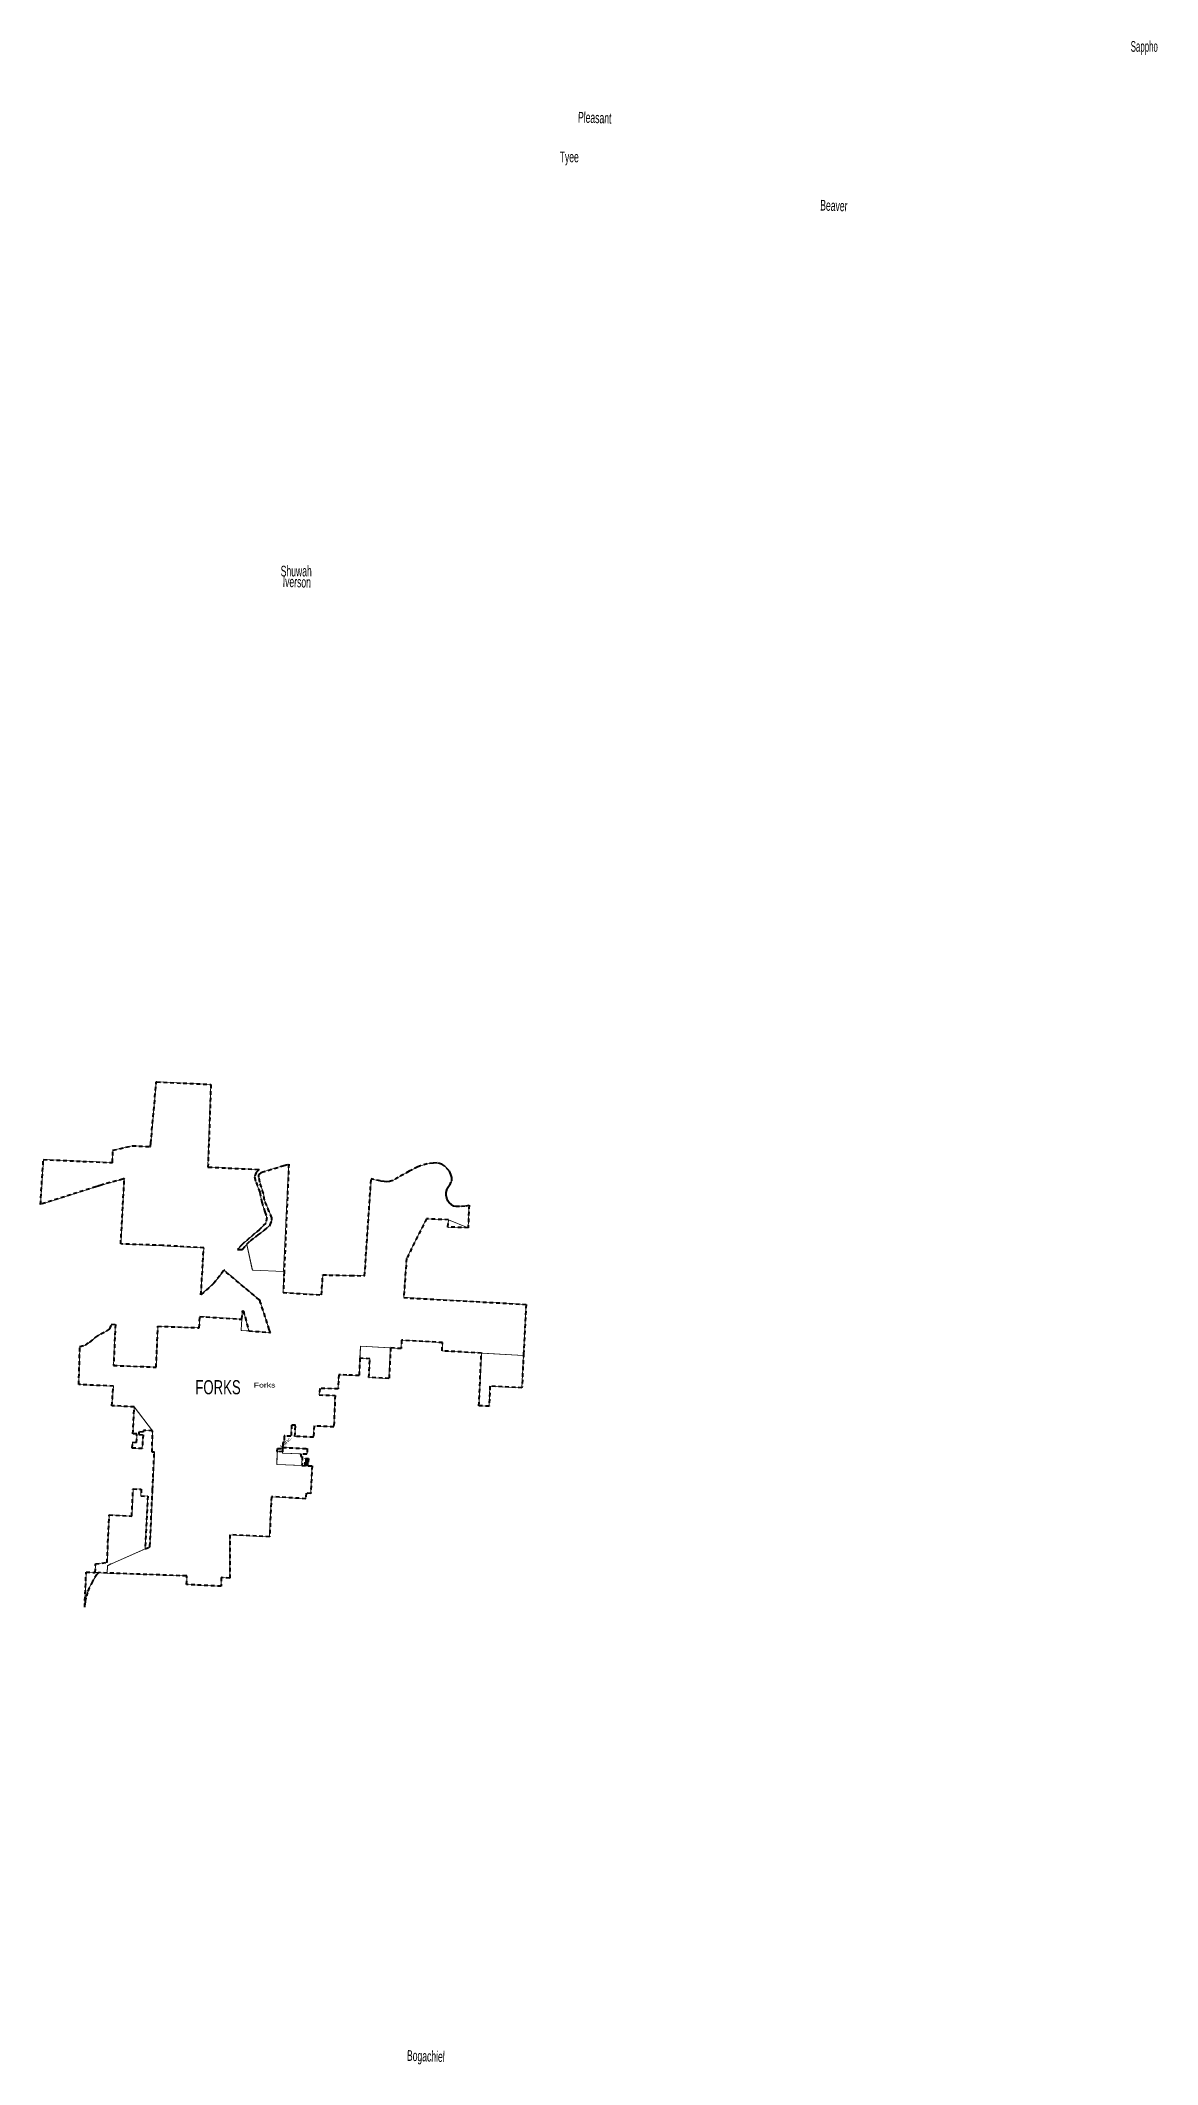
# Model space of a CAD drawing. Header units: feet. Extents: x -903180 to 1023491, y -707744 to 564635.
# Drawn here: x -842812 to -806304, y 158420 to 224554 of the extents above; entities that cross this region are included whole.
import ezdxf

# ---------------------------------------------------------------- set-up
doc = ezdxf.new("R2010")
doc.units = ezdxf.units.FT
doc.header["$LTSCALE"] = 80
doc.linetypes.add('SHORT_DASHED', pattern=[2.7, 1.5, -1.2])
doc.layers.add('13', color=7, linetype='SHORT_DASHED', lineweight=40)
doc.layers.add('58', color=7, linetype='Continuous', lineweight=13)
for name, color, linetype in [('14', 7, 'Continuous'), ('16', 7, 'Continuous'), ('36', 7, 'Continuous')]:
    doc.layers.add(name, color=color, linetype=linetype)

msp = doc.modelspace()

# ---------------------------------------------------------------- texts
at = {"layer": '14', "width": 0.7}
msp.add_text('FORKS', height=459.8, dxfattribs=at).set_placement((-837750.94, 180320.97))
at = {"layer": '16'}
for s, width, p in [('Sappho', 0.55, (-807180.73, 224185.63)), ('Tyee', 0.6, (-825842.54, 220575.07)), ('Shuwah', 0.6, (-834960.75, 207043.2))]:
    msp.add_text(s, height=350, dxfattribs=dict(at, width=width)).set_placement(p)
at = {"layer": '16', "width": 0.6}
for s, p in [('Pleasant', (-825249.13, 221874.21)), ('Beaver', (-817332.18, 218998.69)), ('Iverson', (-834898.9, 206702.96)), ('Bogachiel', (-830839.05, 158541.31))]:
    msp.add_text(s, height=350, rotation=358.108, dxfattribs=at).set_placement(p)
at = {"layer": '36', "width": 1.35}
msp.add_text('Forks', height=157.5, dxfattribs=at).set_placement((-835841.68, 180540.56))
msp.add_text('Uninc.', height=113, rotation=45, dxfattribs=at).set_placement((-834983.79, 178480.28))

# ---------------------------------------------------------------- hatches: boundary and pattern name
at = {"layer": '58'}
msp.add_hatch(color=256, dxfattribs=at).paths.add_polyline_path([(-834154.86, 178223.88), (-834054.85, 178219.58), (-834065.16, 177986.48), (-834165.35, 177986.62)])

# ---------------------------------------------------------------- linework, layer by layer
at = {"layer": '13'}
for p, q in [((-839808.03, 188438.9), (-839232.42, 188413.87)), ((-834889.96, 178746.56), (-834895.75, 178583.33))]:
    msp.add_line(p, q, dxfattribs=at)
for points in [[(-839232.42, 188413.87), (-839211.8, 188412.97), (-839211.28, 188422.07), (-839205.66, 188520.37), (-839028.88, 190495.3), (-839025.77, 190529.99), (-839007.09, 190529.06), (-837242.99, 190440.41), (-837337.3, 187765.85), (-837338.01, 187745.75), (-837319.94, 187744.86), (-835691.75, 187664.1), (-835668.18, 187662.93), (-835686.41, 187643.11), (-835757.05, 187566.29), (-835818.23, 187409.28), (-835763.15, 187239.12), (-835687.36, 187035.71), (-835646.01, 186920.72), (-835579.39, 186598.46), (-835474.31, 186280.59), (-835413.99, 186092.01), (-835447.81, 185915.62), (-835650.16, 185708.15), (-836223.29, 185217.7), (-836350.38, 185073.66), (-836370.81, 185052.33), (-836309.76, 185051), (-836233.3, 185047.1), (-836213.27, 185066.43), (-835950.27, 185337.9), (-835695.18, 185526.84), (-835493.35, 185680.8), (-835301.48, 185850.89), (-835247.1, 186007.57), (-835250.56, 186086.61), (-835492.43, 186663.15), (-835523.46, 186880.35), (-835647.07, 187247.37), (-835675.74, 187413.59), (-835675.74, 187489.24), (-835582.34, 187572.13), (-834855.19, 187796.34), (-834696.22, 187833.92), (-834848.83, 184333.86), (-834849.51, 184313.91), (-834877.61, 183643.21), (-833622.9, 183565.01), (-833587.55, 184219.63), (-832673.26, 184201.78), (-832216.46, 184192.19), (-832006.7, 187354.39)], [(-839129.27, 177606.14), (-839090.56, 178425.53), (-839165.89, 178429.13), (-839147.94, 179127.64), (-839449.25, 179140.96), (-839456.2, 179085.23), (-839593.01, 179092.13), (-839597.76, 179001.26), (-839460.93, 178994.36), (-839484.38, 178545.51), (-839813.97, 178562.14), (-839803.85, 178755.87), (-839672.06, 178747.98), (-839660.05, 179024.97), (-839789.45, 179031.5), (-839746.97, 179907.94), (-840480.31, 179946.22), (-840428.13, 180585.9), (-841559.35, 180637.74), (-841524.94, 181880.68), (-841336.79, 181929.47), (-841195.71, 182024.39), (-841007.61, 182181.94), (-840835.5, 182295.72), (-840654.57, 182380.82), (-840548.72, 182453.02), (-840490.57, 182607.28), (-840363.36, 182601.12), (-840421.65, 181262.1), (-839031.37, 181205.93), (-838971.68, 182544), (-837626, 182491.95), (-837607.25, 182859.41), (-836227.45, 182771.3), (-836210.83, 183043.85), (-836181.45, 183043.1), (-836001.68, 182388.77), (-835319.12, 182342.9), (-835299.16, 182341.61), (-835306.68, 182361.5), (-835321.85, 182401.63), (-835329.16, 182420.98), (-835335.86, 182441.63), (-835627.05, 183339.84), (-835635.01, 183371.68), (-835639.95, 183391.43), (-835660.25, 183408.35), (-836801.74, 184359.73), (-836820.77, 184375.59), (-836834.35, 184356.4), (-836950.51, 184192.25), (-837146.48, 183946.11), (-837566.74, 183573.1), (-837476.1, 185104.65), (-838820.21, 185183.77), (-840188.05, 185231.24), (-840069.45, 187375.45), (-840080.09, 187362.76), (-840097.57, 187358.66), (-840120.09, 187352.43), (-840828.42, 187156.58), (-840889.48, 187135.8), (-840908.91, 187129.19), (-840929.48, 187121.93), (-841000.99, 187096.68), (-842811.86, 186524.99), (-842718, 187988.95), (-840482.99, 187888.07), (-840462.25, 187887.14), (-840461.23, 187907.17), (-840441.67, 188290.79), (-839808.03, 188438.9)], [(-829452.87, 186573.1), (-829501.11, 186636.06), (-829536.06, 186726.98), (-829553.53, 186828.39), (-829553.53, 186915.82), (-829518.58, 187041.7), (-829438.2, 187157.1), (-829371.8, 187296.98), (-829364.81, 187401.88), (-829396.26, 187503.29), (-829455.68, 187625.68), (-829595.47, 187772.55), (-829696.82, 187838.99), (-829850.59, 187880.96), (-829972.91, 187870.47), (-830168.62, 187849.49), (-830392.29, 187783.04), (-830476.16, 187751.57), (-830762.73, 187608.2), (-831119.21, 187405.38), (-831293.95, 187307.47), (-831405.78, 187272.5), (-831507.13, 187265.5), (-831577.03, 187269), (-831706.33, 187289.98), (-832006.7, 187354.39)], [(-829452.87, 186573.1), (-829389.03, 186515.25), (-829311.45, 186481.13), (-829231.81, 186470.58), (-829054.25, 186467.33), (-828901.98, 186481.3), (-828806.5, 186496.76), (-828833.83, 185762.8), (-829493.49, 185784.15), (-829481.39, 186021.39), (-830198.35, 186051.4), (-830846.76, 184753.65), (-830941, 183476.91), (-826940.46, 183255.7), (-827022.32, 181653.79), (-827075.7, 180530.21), (-828121.18, 180587.29), (-828150.64, 179927.92), (-828480.17, 179945.91), (-828403.36, 181664.74), (-829686.51, 181737.51), (-829673, 182009.95), (-831011.44, 182085.29), (-831023.19, 181812.66), (-831370.12, 181833.24), (-831421.77, 180836.22), (-832080.84, 180871.03), (-832049.42, 181477.71), (-832372.81, 181494.7), (-832397.86, 180930.56), (-832794.11, 180948.45), (-833065.05, 180959.11), (-833086.14, 180492.71), (-833684.86, 180513.72), (-833698.84, 180299.22), (-833183.3, 180282.63), (-833222.69, 179253.26), (-833872.17, 179284.31), (-833888.84, 178916.83), (-834497.26, 178943.32), (-834479.71, 179309.54), (-834605.73, 179313.68), (-834625.43, 178948.95), (-834823.43, 178959.4), (-834841.95, 178960.38), (-834842.45, 178940.46), (-834847.32, 178746.54), (-834889.96, 178746.56)], [(-834895.75, 178583.33), (-834095.25, 178544.55), (-834101.37, 178359.44), (-834300.99, 178369.14), (-834304.49, 178291.82), (-834253.85, 178289.56), (-834267.03, 177991.48), (-834165.35, 177986.62), (-834154.86, 178223.88), (-834054.85, 178219.58), (-834065.16, 177986.48), (-833933.35, 177978.02), (-833977.99, 177077.32), (-834130.3, 177087.82), (-834140.8, 176907.29), (-835264.38, 176973.92), (-835324.58, 175663.27), (-836621.35, 175731.89), (-836622.15, 175732.09), (-836625.1, 174313.6), (-836904.93, 174327.96), (-836908.9, 174047.8), (-838038.6, 174105.79), (-838025.35, 174363.14), (-838024.32, 174383.11), (-838045.2, 174383.88), (-840629.17, 174478.86), (-840907.62, 174493.77), (-840965.19, 174428.26), (-841114.53, 174199.17), (-841219.29, 173998.38), (-841275.23, 173848.24), (-841327.58, 173661.55), (-841347.55, 173554.94), (-841366.59, 173364.3), (-841316.99, 174507.66), (-841023.91, 174497.99), (-841011.6, 174776.97), (-840634.98, 174824.44), (-840565.5, 176377.12), (-839827.4, 176339.51), (-839787.68, 177227.21), (-839516.99, 177214.14), (-839526.57, 177000.06), (-839308.12, 176988.93), (-839393.53, 175268.38), (-839256.6, 175328.34), (-839236.46, 175337.23), (-839235.66, 175354.34), (-839194.38, 176227.98), (-839149.75, 177172.5), (-839147.87, 177212.5), (-839129.27, 177606.14)]]:
    msp.add_lwpolyline(points, dxfattribs=at)
msp.add_lwpolyline([(-834897.05, 178541.18), (-834900.48, 178440.11), (-835071.48, 178448.15), (-835065.41, 178549.34)], close=True, dxfattribs=at)
at = {"layer": '58'}
msp.add_line((-834897.05, 178541.18), (-834895.75, 178583.33), dxfattribs=at)
for points in [[(-832794.11, 180948.45), (-832397.86, 180930.56), (-832355.12, 181856.08), (-832353.18, 181888.66), (-831023.19, 181812.66), (-831011.44, 182085.29), (-829673, 182009.95), (-829686.51, 181737.51), (-827025.76, 181586.6), (-826940.46, 183255.7), (-830941, 183476.91), (-830846.76, 184753.65), (-830198.35, 186051.4), (-829481.39, 186021.39), (-828833.83, 185762.8), (-828806.5, 186496.76), (-828901.98, 186481.3), (-829054.25, 186467.33), (-829231.81, 186470.58), (-829311.45, 186481.13), (-829389.03, 186515.25), (-829452.87, 186573.1), (-829501.11, 186636.06), (-829536.06, 186726.98), (-829553.53, 186828.39), (-829553.53, 186915.82), (-829518.58, 187041.7), (-829438.2, 187157.1), (-829371.8, 187296.98), (-829364.81, 187401.88), (-829396.26, 187503.29), (-829455.68, 187625.68), (-829595.47, 187772.55), (-829696.82, 187838.99), (-829850.59, 187880.96), (-829972.91, 187870.47), (-830168.62, 187849.49), (-830392.29, 187783.04), (-830476.16, 187751.57), (-830762.73, 187608.2), (-831293.95, 187307.47), (-831405.78, 187272.5), (-831577.03, 187269), (-831706.33, 187289.98), (-832006.99, 187350.07), (-832216.46, 184192.19), (-832673.26, 184201.78), (-833587.55, 184219.63), (-833622.9, 183565.01), (-834877.61, 183643.21), (-834849.51, 184313.91), (-834848.83, 184333.86), (-834870.03, 184334.66), (-835864.95, 184371.83), (-835885.14, 184372.58), (-835889.95, 184391.84), (-836071.57, 185213.37), (-836213.27, 185066.43), (-836233.3, 185047.1), (-836370.81, 185052.33), (-836370.81, 185052.33), (-836223.29, 185217.7), (-835650.16, 185708.15), (-835447.81, 185915.62), (-835413.99, 186092.01), (-835474.31, 186280.59), (-835579.39, 186598.46), (-835646.01, 186920.72), (-835687.36, 187035.71), (-835763.15, 187239.12), (-835818.23, 187409.28), (-835757.05, 187566.29), (-835686.41, 187643.11), (-835668.18, 187662.93), (-835691.75, 187664.1), (-837319.94, 187744.86), (-837338.01, 187745.75), (-837337.3, 187765.85), (-837242.99, 190440.41), (-839007.09, 190529.06), (-839025.77, 190529.99), (-839028.88, 190495.3), (-839205.66, 188520.37), (-839211.28, 188422.07), (-839211.8, 188412.97), (-839232.42, 188413.87), (-839808.03, 188438.9), (-840441.67, 188290.79), (-840461.23, 187907.17), (-840462.25, 187887.14), (-840482.99, 187888.07), (-842718, 187988.95), (-842811.86, 186524.99), (-841000.99, 187096.68), (-840929.48, 187121.93), (-840908.91, 187129.19), (-840889.48, 187135.8), (-840828.42, 187156.58), (-840120.09, 187352.43), (-840097.57, 187358.66), (-840080.09, 187362.76)], [(-840080.09, 187362.76), (-840188.05, 185231.24), (-837476.1, 185104.65), (-837566.74, 183573.1), (-837146.48, 183946.11), (-836950.51, 184192.25), (-836834.35, 184356.4), (-836820.77, 184375.59), (-836801.74, 184359.73), (-835660.25, 183408.35), (-835639.95, 183391.43), (-835635.01, 183371.68), (-835627.05, 183339.84), (-835335.86, 182441.63), (-835329.16, 182420.98), (-835321.85, 182401.63), (-835306.68, 182361.5), (-835299.16, 182341.61), (-835319.12, 182342.9), (-836230.75, 182402.09), (-836250.73, 182403.39), (-836249.47, 182423.39), (-836227.45, 182771.3), (-837607.25, 182859.41), (-837626, 182491.95), (-838971.68, 182544), (-839031.37, 181205.93), (-840421.65, 181262.1), (-840363.36, 182601.12), (-840490.57, 182607.28), (-840548.72, 182453.02), (-840654.57, 182380.82), (-840835.5, 182295.72), (-841007.61, 182181.94), (-841195.71, 182024.39), (-841336.79, 181929.47), (-841524.94, 181880.68), (-841559.35, 180637.74), (-840428.13, 180585.9), (-840480.31, 179946.22), (-839746.97, 179907.94), (-839147.94, 179127.64), (-839165.89, 178429.13), (-839090.56, 178425.53), (-839129.27, 177606.14), (-839147.87, 177212.5), (-839149.75, 177172.5), (-839194.38, 176227.98), (-839235.66, 175354.34), (-839236.46, 175337.23), (-839256.6, 175328.34), (-840467.54, 174793.65), (-840487.54, 174784.82), (-840507.54, 174774.14), (-840596.25, 174730.21), (-840616.46, 174720.21), (-840617.3, 174704.2), (-840629.17, 174478.86), (-838045.2, 174383.88), (-838024.32, 174383.11), (-838025.35, 174363.14), (-838038.6, 174105.79), (-836908.9, 174047.8), (-836904.93, 174327.96), (-836625.1, 174313.6), (-836622.15, 175732.09), (-835324.58, 175663.27), (-835264.38, 176973.92), (-834140.8, 176907.29), (-834130.3, 177087.82), (-833977.99, 177077.32), (-833933.35, 177978.02), (-835071.96, 178028.48), (-835090.77, 178029.32), (-835089.79, 178049.37), (-835066.48, 178527.51), (-835065.41, 178549.34), (-835045.5, 178548.37), (-834918.25, 178542.21), (-834897.05, 178541.18), (-834889.96, 178746.56), (-834847.32, 178746.54), (-834842.45, 178940.46), (-834841.95, 178960.38), (-834823.43, 178959.4), (-834625.43, 178948.95), (-834605.73, 179313.68), (-834479.71, 179309.54), (-834497.26, 178943.32), (-833888.84, 178916.83), (-833874.69, 179284.27), (-833222.69, 179253.26)], [(-833222.69, 179253.26), (-833183.3, 180282.63), (-833698.84, 180299.22), (-833684.86, 180513.72), (-833086.14, 180492.71), (-833065.05, 180959.11), (-832794.11, 180948.45)], [(-834897.05, 178541.18), (-834900.82, 178418.2), (-834901.43, 178398.2), (-834881.45, 178397.23), (-834121.3, 178360.41), (-834101.37, 178359.44), (-834100.71, 178379.44), (-834095.91, 178524.55), (-834095.25, 178544.55), (-834115.18, 178545.52), (-834895.75, 178583.33)]]:
    msp.add_lwpolyline(points, dxfattribs=at)
for points in [[(-834696.22, 187833.92), (-834855.19, 187796.34), (-835582.34, 187572.13), (-835675.74, 187489.24), (-835675.74, 187413.59), (-835647.07, 187247.37), (-835523.46, 186880.35), (-835492.43, 186663.15), (-835250.56, 186086.61), (-835247.1, 186007.57), (-835301.48, 185850.89), (-835493.35, 185680.8), (-835695.18, 185526.84), (-835950.27, 185337.9), (-836071.57, 185213.37), (-835885.14, 184372.58), (-835864.95, 184371.83), (-834870.03, 184334.66)], [(-829481.39, 186021.39), (-829493.49, 185784.15), (-828833.83, 185762.8)], [(-836250.73, 182403.39), (-836249.47, 182423.39), (-836227.45, 182771.3), (-836210.83, 183043.85), (-836181.45, 183043.1), (-836001.68, 182388.77)], [(-832080.84, 180871.03), (-832049.42, 181477.71), (-832372.81, 181494.7), (-832353.18, 181888.66), (-831370.12, 181833.24), (-831421.77, 180836.22)], [(-827025.51, 181586.57), (-827075.7, 180530.21), (-828121.18, 180587.29), (-828150.64, 179927.92), (-828480.17, 179945.91), (-828403.35, 181665)], [(-839803.85, 178755.87), (-839672.06, 178747.98), (-839660.05, 179024.97), (-839789.45, 179031.5), (-839746.97, 179907.94), (-839147.94, 179127.64), (-839449.25, 179140.96), (-839456.2, 179085.23), (-839593.01, 179092.13), (-839597.76, 179001.26), (-839460.93, 178994.36), (-839484.38, 178545.51), (-839813.97, 178562.14)], [(-835071.48, 178448.15), (-834900.48, 178440.11), (-834901.43, 178398.2), (-834881.45, 178397.23), (-834300.99, 178369.14), (-834304.49, 178291.82), (-834253.85, 178289.56), (-834267.03, 177991.48), (-835071.96, 178028.48), (-835090.77, 178029.32)], [(-834154.86, 178223.88), (-834054.85, 178219.58), (-834065.16, 177986.48), (-834165.35, 177986.62)], [(-841011.6, 174776.97), (-840634.98, 174824.44), (-840565.5, 176377.12), (-839827.4, 176339.51), (-839787.68, 177227.21), (-839516.99, 177214.14), (-839526.57, 177000.06), (-839308.12, 176988.93), (-839393.53, 175268.38), (-840487.54, 174784.82), (-840616.46, 174720.21), (-840629.17, 174478.86), (-841023.91, 174497.99)], [(-840907.62, 174493.77), (-840965.19, 174428.26), (-841114.53, 174199.17), (-841219.29, 173998.38), (-841275.23, 173848.24), (-841327.58, 173661.55), (-841347.55, 173554.94), (-841366.59, 173364.3), (-841316.99, 174507.66), (-841023.91, 174497.99)]]:
    msp.add_lwpolyline(points, close=True, dxfattribs=at)

msp.set_redraw_order([(e.dxf.handle, doc.entitydb.next_handle()) for e in msp.query("TEXT MTEXT ATTDEF DIMENSION ARC_DIMENSION")])  # texts and dimensions are drawn at this point

doc.saveas('drawing.dxf')
